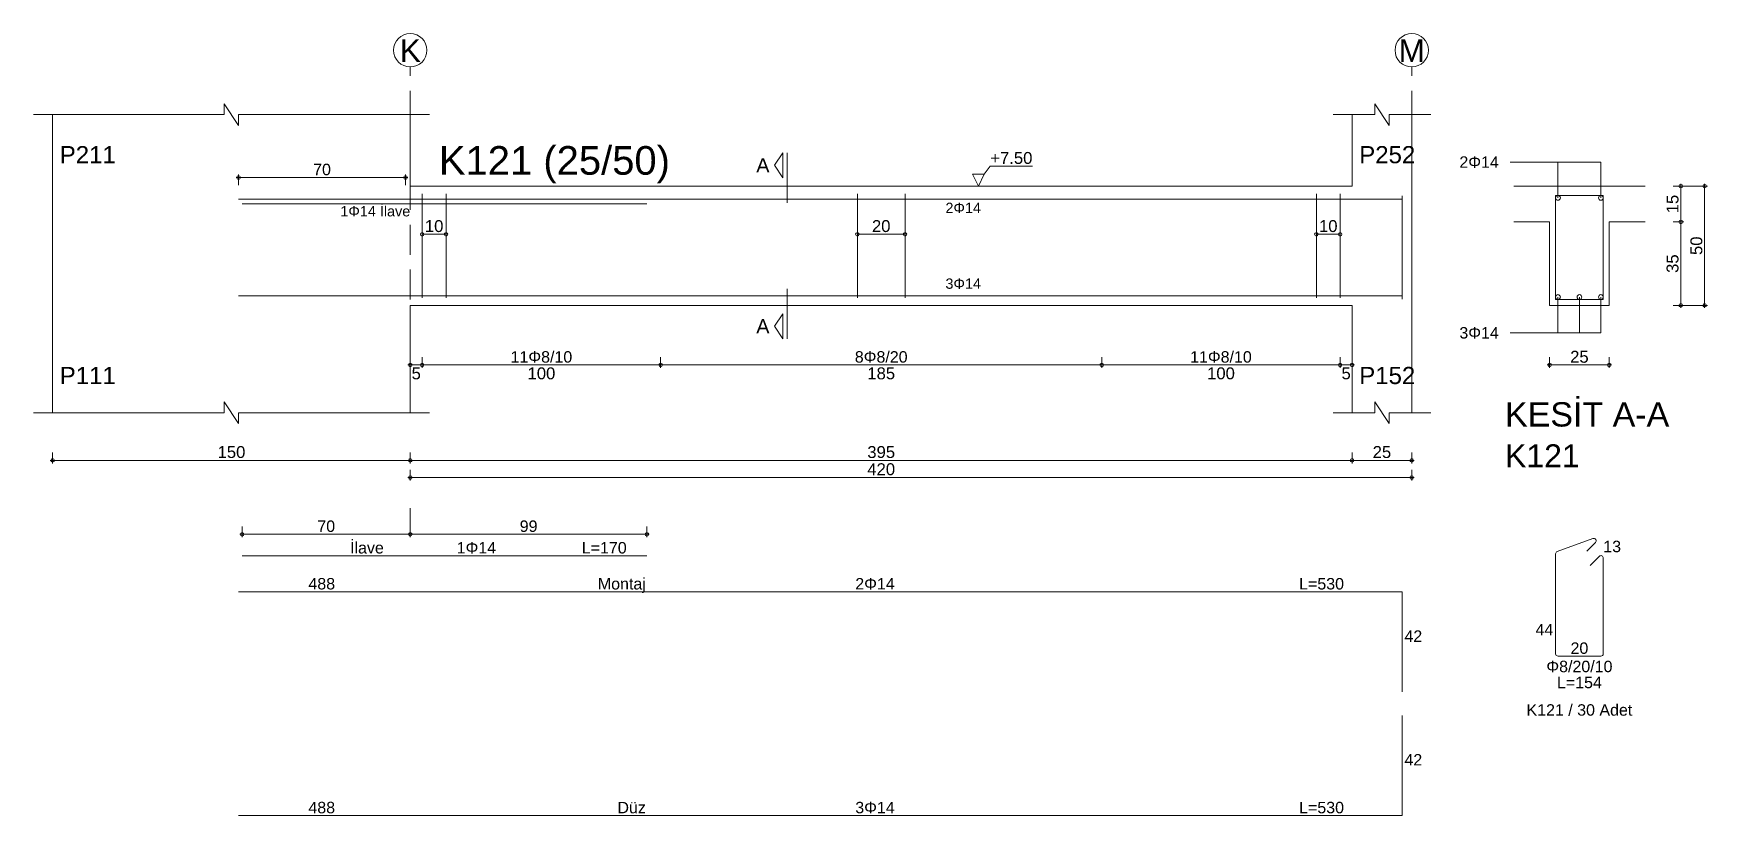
# Model space of a CAD drawing. Header units: millimetres. Extents: x 23801 to 80069, y 9628 to 14137.
# Drawn here: x 46418 to 47471, y 12471 to 12963 of the extents above; entities that cross this region are included whole.
import ezdxf

# ---------------------------------------------------------------- set-up
doc = ezdxf.new("R2010")
doc.units = ezdxf.units.MM
doc.linetypes.add('DASHDOT2', pattern=[12.7, 6.35, -3.175, 0, -3.175])
doc.linetypes.add('DASHED4', pattern=[18.75, 12.5, -6.25])
doc.layers.add('aks', color=251, linetype='DASHDOT2', lineweight=35)
for name, color, linetype in [('Donatı Topl. Uzun. Yazısı', 7, 'Continuous'), ('Donatı Uz. Yazısı', 7, 'Continuous'), ('Donatı Yazısı', 7, 'Continuous'), ('Donatı Çizgisi', 7, 'Continuous'), ('Kiriş', 7, 'Continuous'), ('Standart', 7, 'Continuous'), ('Ölçülendirme', 7, 'Continuous')]:
    doc.layers.add(name, color=color, linetype=linetype)
doc.styles.add('arial_1_18', font='arial.ttf', dxfattribs={"height": 0.2})

# ---------------------------------------------------------------- blocks, each defined once
blk = doc.blocks.new('IDE475Entity7397')
at = {"layer": 'aks', "color": 30, "linetype": 'DASHED4', "lineweight": 5}
for points in [[(9239.03, 2016.8), (9239.03, 2151.8)], [(9659.03, 2016.8), (9659.03, 2151.8)], [(9239.03, 1955.8), (9239.03, 1966.8)]]:
    blk.add_lwpolyline(points, dxfattribs=at)
at = {"layer": 'aks', "color": 1, "linetype": 'Continuous', "lineweight": 5}
for centre in [(9239.03, 2158.8), (9659.03, 2158.8)]:
    blk.add_circle(centre, 7, dxfattribs=at)
at = {"layer": 'Donatı Çizgisi', "color": 5, "linetype": 'Continuous', "lineweight": 5}
for points in [[(9167.03, 2096.4), (9655.03, 2096.4)], [(9168.53, 2094.4), (9338.28, 2094.4)], [(9244.03, 2055), (9244.03, 2098.6)], [(9254.03, 2055), (9254.03, 2098.6)], [(9426.53, 2055), (9426.53, 2098.6)], [(9446.53, 2055), (9446.53, 2098.6)], [(9619.03, 2055), (9619.03, 2098.6)], [(9629.03, 2055), (9629.03, 2098.6)], [(9655.03, 2054.4), (9655.03, 2097.8)], [(9719.37, 2054.3), (9719.37, 2097.9)], [(9719.37, 2097.9), (9739.37, 2097.9)], [(9739.37, 2054.3), (9739.37, 2097.9)], [(9167.03, 2055.8), (9655.03, 2055.8)], [(9719.37, 2054.3), (9739.37, 2054.3)], [(9720.04, 1948.54), (9735.04, 1954.01)], [(9732.47, 1948.69), (9736.11, 1952.33)], [(9168.53, 1946.8), (9338.28, 1946.8)], [(9719.37, 1905.72), (9719.37, 1947.59)], [(9733.85, 1942.78), (9737.63, 1946.56)], [(9739.37, 1905.72), (9739.37, 1945.84)], [(9167.03, 1931.7), (9655.03, 1931.7)], [(9655.03, 1889.7), (9655.03, 1931.7)], [(9720.39, 1904.7), (9738.35, 1904.7)], [(9655.03, 1837.85), (9655.03, 1879.85)], [(9167.03, 1837.85), (9655.03, 1837.85)]]:
    blk.add_lwpolyline(points, dxfattribs=at)
for centre in [(9720.37, 2096.9), (9738.37, 2096.9), (9720.37, 2055.3), (9729.37, 2055.3), (9738.37, 2055.3)]:
    blk.add_circle(centre, 1, dxfattribs=at)
for centre, start, end in [((9735.39, 1953.05), 315, 110), ((9720.39, 1947.59), 110, 180), ((9738.35, 1945.84), 0, 135), ((9720.39, 1905.72), 180, 270), ((9738.35, 1905.72), 270, 0)]:
    blk.add_arc(centre, 1.02, start, end, dxfattribs=at)
at = {"layer": 'Kiriş', "color": 1, "linetype": 'Continuous', "lineweight": 5}
for points in [[(9161.03, 2131.8), (9161.03, 2136.3)], [(9167.03, 2127.3), (9161.03, 2136.3)], [(9643.53, 2131.8), (9643.53, 2136.3)], [(9649.53, 2127.3), (9643.53, 2136.3)], [(9081.03, 2131.8), (9161.03, 2131.8)], [(9089.03, 2006.8), (9089.03, 2131.8)], [(9167.03, 2127.3), (9167.03, 2131.8)], [(9167.03, 2131.8), (9247.03, 2131.8)], [(9239.03, 2101.8), (9239.03, 2131.8)], [(9626.03, 2131.8), (9643.53, 2131.8)], [(9634.03, 2101.8), (9634.03, 2131.8)], [(9649.53, 2131.8), (9667.03, 2131.8)], [(9649.53, 2127.3), (9649.53, 2131.8)], [(9659.03, 2006.8), (9659.03, 2131.8)], [(9239.03, 2101.8), (9634.03, 2101.8)], [(9701.87, 2101.8), (9756.87, 2101.8)], [(9701.87, 2086.8), (9716.87, 2086.8)], [(9716.87, 2051.8), (9716.87, 2086.8)], [(9741.87, 2086.8), (9756.87, 2086.8)], [(9741.87, 2051.8), (9741.87, 2086.8)], [(9239.03, 2051.8), (9634.03, 2051.8)], [(9239.03, 2006.8), (9239.03, 2051.8)], [(9634.03, 2006.8), (9634.03, 2051.8)], [(9716.87, 2051.8), (9741.87, 2051.8)], [(9167.03, 2002.3), (9161.03, 2011.3)], [(9161.03, 2006.8), (9161.03, 2011.3)], [(9649.53, 2002.3), (9643.53, 2011.3)], [(9643.53, 2006.8), (9643.53, 2011.3)], [(9081.03, 2006.8), (9161.03, 2006.8)], [(9167.03, 2006.8), (9247.03, 2006.8)], [(9167.03, 2002.3), (9167.03, 2006.8)], [(9626.03, 2006.8), (9643.53, 2006.8)], [(9649.53, 2006.8), (9667.03, 2006.8)], [(9649.53, 2002.3), (9649.53, 2006.8)]]:
    blk.add_lwpolyline(points, dxfattribs=at)
at = {"layer": 'Ölçülendirme', "color": 1, "linetype": 'Continuous', "lineweight": 5}
for points in [[(9391.78, 2110.55), (9395.28, 2115.8)], [(9395.28, 2105.3), (9395.28, 2115.8)], [(9397.03, 2094.8), (9397.03, 2115.8)], [(9167.03, 2102.15), (9167.03, 2106.65)], [(9237.03, 2102.15), (9237.03, 2106.65)], [(9395.28, 2105.3), (9391.78, 2110.55)], [(9477.28, 2101.8), (9474.78, 2106.8)], [(9474.78, 2106.8), (9479.78, 2106.8)], [(9479.78, 2106.8), (9477.28, 2101.8)], [(9479.78, 2106.8), (9482.28, 2110.13)], [(9482.28, 2110.13), (9499.96, 2110.13)], [(9700.37, 2111.9), (9738.37, 2111.9)], [(9720.37, 2096.9), (9720.37, 2111.9)], [(9738.37, 2096.9), (9738.37, 2111.9)], [(9166.03, 2105.4), (9238.03, 2105.4)], [(9477.28, 2101.8), (9477.28, 2101.8)], [(9768.62, 2101.8), (9783.12, 2101.8)], [(9771.87, 2050.8), (9771.87, 2102.8)], [(9781.87, 2050.8), (9781.87, 2102.8)], [(9768.62, 2086.8), (9773.12, 2086.8)], [(9244.03, 2081.6), (9254.03, 2081.6)], [(9426.53, 2081.6), (9446.53, 2081.6)], [(9619.03, 2081.6), (9629.03, 2081.6)], [(9397.03, 2037.8), (9397.03, 2058.8)], [(9720.37, 2040.3), (9720.37, 2055.3)], [(9729.37, 2040.3), (9729.37, 2055.3)], [(9738.37, 2040.3), (9738.37, 2055.3)], [(9768.62, 2051.8), (9783.12, 2051.8)], [(9391.78, 2043.05), (9395.28, 2048.3)], [(9395.28, 2037.8), (9395.28, 2048.3)], [(9395.28, 2037.8), (9391.78, 2043.05)], [(9700.37, 2040.3), (9738.37, 2040.3)], [(9239.03, 2025.55), (9239.03, 2030.05)], [(9244.03, 2025.55), (9244.03, 2030.05)], [(9344.03, 2025.55), (9344.03, 2030.05)], [(9529.03, 2025.55), (9529.03, 2030.05)], [(9629.03, 2025.55), (9629.03, 2030.05)], [(9634.03, 2025.55), (9634.03, 2030.05)], [(9716.87, 2025.55), (9716.87, 2030.05)], [(9741.87, 2025.55), (9741.87, 2030.05)], [(9238.03, 2026.8), (9635.03, 2026.8)], [(9715.87, 2026.8), (9742.87, 2026.8)], [(9089.03, 1985.55), (9089.03, 1990.05)], [(9239.03, 1985.55), (9239.03, 1990.05)], [(9634.03, 1985.55), (9634.03, 1990.05)], [(9659.03, 1985.55), (9659.03, 1990.05)], [(9088.03, 1986.8), (9660.03, 1986.8)], [(9239.03, 1978.35), (9239.03, 1982.85)], [(9659.03, 1978.35), (9659.03, 1982.85)], [(9238.03, 1979.6), (9660.03, 1979.6)], [(9168.53, 1954.55), (9168.53, 1959.05)], [(9239.03, 1954.55), (9239.03, 1959.05)], [(9239.03, 1954.55), (9239.03, 1959.05)], [(9338.28, 1954.55), (9338.28, 1959.05)], [(9167.53, 1955.8), (9240.03, 1955.8)], [(9238.03, 1955.8), (9339.28, 1955.8)]]:
    blk.add_lwpolyline(points, dxfattribs=at)
for centre in [(9167.03, 2105.4), (9237.03, 2105.4), (9771.87, 2101.8), (9781.87, 2101.8), (9771.87, 2086.8), (9244.03, 2081.6), (9254.03, 2081.6), (9426.53, 2081.6), (9446.53, 2081.6), (9619.03, 2081.6), (9629.03, 2081.6), (9771.87, 2051.8), (9781.87, 2051.8), (9239.03, 2026.8), (9244.03, 2026.8), (9244.03, 2026.8), (9344.03, 2026.8), (9344.03, 2026.8), (9529.03, 2026.8), (9529.03, 2026.8), (9629.03, 2026.8), (9629.03, 2026.8), (9634.03, 2026.8), (9716.87, 2026.8), (9741.87, 2026.8), (9089.03, 1986.8), (9239.03, 1986.8), (9239.03, 1986.8), (9634.03, 1986.8), (9634.03, 1986.8), (9659.03, 1986.8), (9239.03, 1979.6), (9659.03, 1979.6), (9168.53, 1955.8), (9239.03, 1955.8), (9239.03, 1955.8), (9338.28, 1955.8)]:
    blk.add_circle(centre, 0.75, dxfattribs=at)
at = {"layer": 'aks', "color": 1, "linetype": 'Continuous', "lineweight": 5, "style": 'arial_1_18'}
for s, p in [('K', (9234.63, 2153.92)), ('M', (9653.53, 2153.92))]:
    blk.add_text(s, height=9.45, dxfattribs=at).set_placement(p)
at = {"layer": 'Donatı Topl. Uzun. Yazısı', "color": 1, "linetype": 'Continuous', "lineweight": 5, "style": 'arial_1_18'}
for s, p in [('L=170', (9310.96, 1947.76)), ('L=530', (9611.8, 1932.66)), ('L=154', (9719.95, 1891.26)), ('L=530', (9611.8, 1838.81))]:
    blk.add_text(s, height=4.8, dxfattribs=at).set_placement(p)
at = {"layer": 'Donatı Uz. Yazısı', "color": 1, "linetype": 'Continuous', "lineweight": 5, "style": 'arial_1_18'}
for s, p in [('13', (9739.37, 1948.3)), ('488', (9196.31, 1932.66)), ('44', (9710.95, 1913.42)), ('42', (9655.99, 1910.7)), ('20', (9725.64, 1905.66)), ('42', (9655.99, 1858.85)), ('488', (9196.31, 1838.81))]:
    blk.add_text(s, height=4.8, dxfattribs=at).set_placement(p)
at = {"layer": 'Donatı Yazısı', "color": 5, "linetype": 'Continuous', "lineweight": 5, "style": 'arial_1_18'}
for s, height, p in [('2Φ14', 4.8, (9679.03, 2109.5)), ('1Φ14 İlave', 4.32, (9209.72, 2089.12)), ('3Φ14', 4.8, (9679.03, 2037.9)), ('1Φ14', 4.8, (9258.5, 1947.76)), ('2Φ14', 4.8, (9425.67, 1932.66)), ('Φ8/20/10', 4.8, (9715.51, 1897.98)), ('K121 / 30 Adet', 4.8, (9707.18, 1879.74)), ('3Φ14', 4.8, (9425.67, 1838.81))]:
    blk.add_text(s, height=height, dxfattribs=at).set_placement(p)
for s, p in [('2Φ14', (9463.49, 2090.52)), ('3Φ14', (9463.49, 2058.76))]:
    blk.add_text(s, height=4.32, rotation=360, dxfattribs=at).set_placement(p)
at = {"layer": 'Donatı Yazısı', "color": 1, "linetype": 'Continuous', "lineweight": 5, "style": 'arial_1_18'}
for s, p in [('İlave', (9213.78, 1947.76)), ('Montaj', (9317.7, 1932.66)), ('Düz', (9325.91, 1838.81))]:
    blk.add_text(s, height=4.8, dxfattribs=at).set_placement(p)
at = {"layer": 'Kiriş', "color": 1, "linetype": 'Continuous', "lineweight": 5, "style": 'arial_1_18'}
for s, height, p in [('P211', 7.2, (9092.03, 2111.4)), ('K121 (25/50)', 12, (9251.03, 2106.6)), ('P252', 7.2, (9637.03, 2111.4)), ('P111', 7.2, (9092.03, 2018.8)), ('P152', 7.2, (9637.03, 2018.8)), ('KESİT A-A', 10.2, (9698.17, 2001)), ('K121', 9.6, (9698.17, 1983.92))]:
    blk.add_text(s, height=height, dxfattribs=at).set_placement(p)
at = {"layer": 'Ölçülendirme', "color": 1, "linetype": 'Continuous', "lineweight": 5, "style": 'arial_1_18'}
for s, height, p in [('A', 5.95, (9384.14, 2107.57)), ('+7.50', 5, (9482.28, 2111.13)), ('70', 4.8, (9198.3, 2106.4)), ('A', 5.95, (9384.14, 2040.07)), ('25', 5, (9725.48, 2027.76)), ('5', 5, (9239.59, 2020.8)), ('100', 5, (9288.21, 2020.8)), ('185', 5, (9430.71, 2020.8)), ('100', 5, (9573.21, 2020.8)), ('5', 5, (9629.59, 2020.8)), ('150', 5, (9158.21, 1987.8)), ('395', 5, (9430.71, 1987.8)), ('25', 5, (9642.65, 1987.8)), ('420', 5, (9430.71, 1980.6))]:
    blk.add_text(s, height=height, dxfattribs=at).set_placement(p)
for s, rotation, p in [('15', 90, (9770.91, 2090.42)), ('10', 360, (9245.15, 2082.56)), ('20', 360, (9432.65, 2082.56)), ('10', 360, (9620.15, 2082.56)), ('50', 90, (9780.91, 2072.92)), ('35', 90, (9770.91, 2065.42))]:
    blk.add_text(s, height=5, rotation=rotation, dxfattribs=at).set_placement(p)
at = {"layer": 'Ölçülendirme', "color": 5, "linetype": 'Continuous', "lineweight": 5, "style": 'arial_1_18'}
for s, p in [('11Φ8/10', (9281.1, 2027.8)), ('8Φ8/20', (9425.47, 2027.8)), ('11Φ8/10', (9566.1, 2027.8)), ('70', (9200.05, 1956.8)), ('99', (9284.93, 1956.8))]:
    blk.add_text(s, height=4.8, dxfattribs=at).set_placement(p)

msp = doc.modelspace()

# ---------------------------------------------------------------- block references
at = {"layer": 'Standart', "xscale": 1.5, "yscale": 1.5, "zscale": 1.5}
msp.add_blockref('IDE475Entity7397', (32796.5, 9714.1), dxfattribs=at)

doc.saveas('drawing.dxf')
